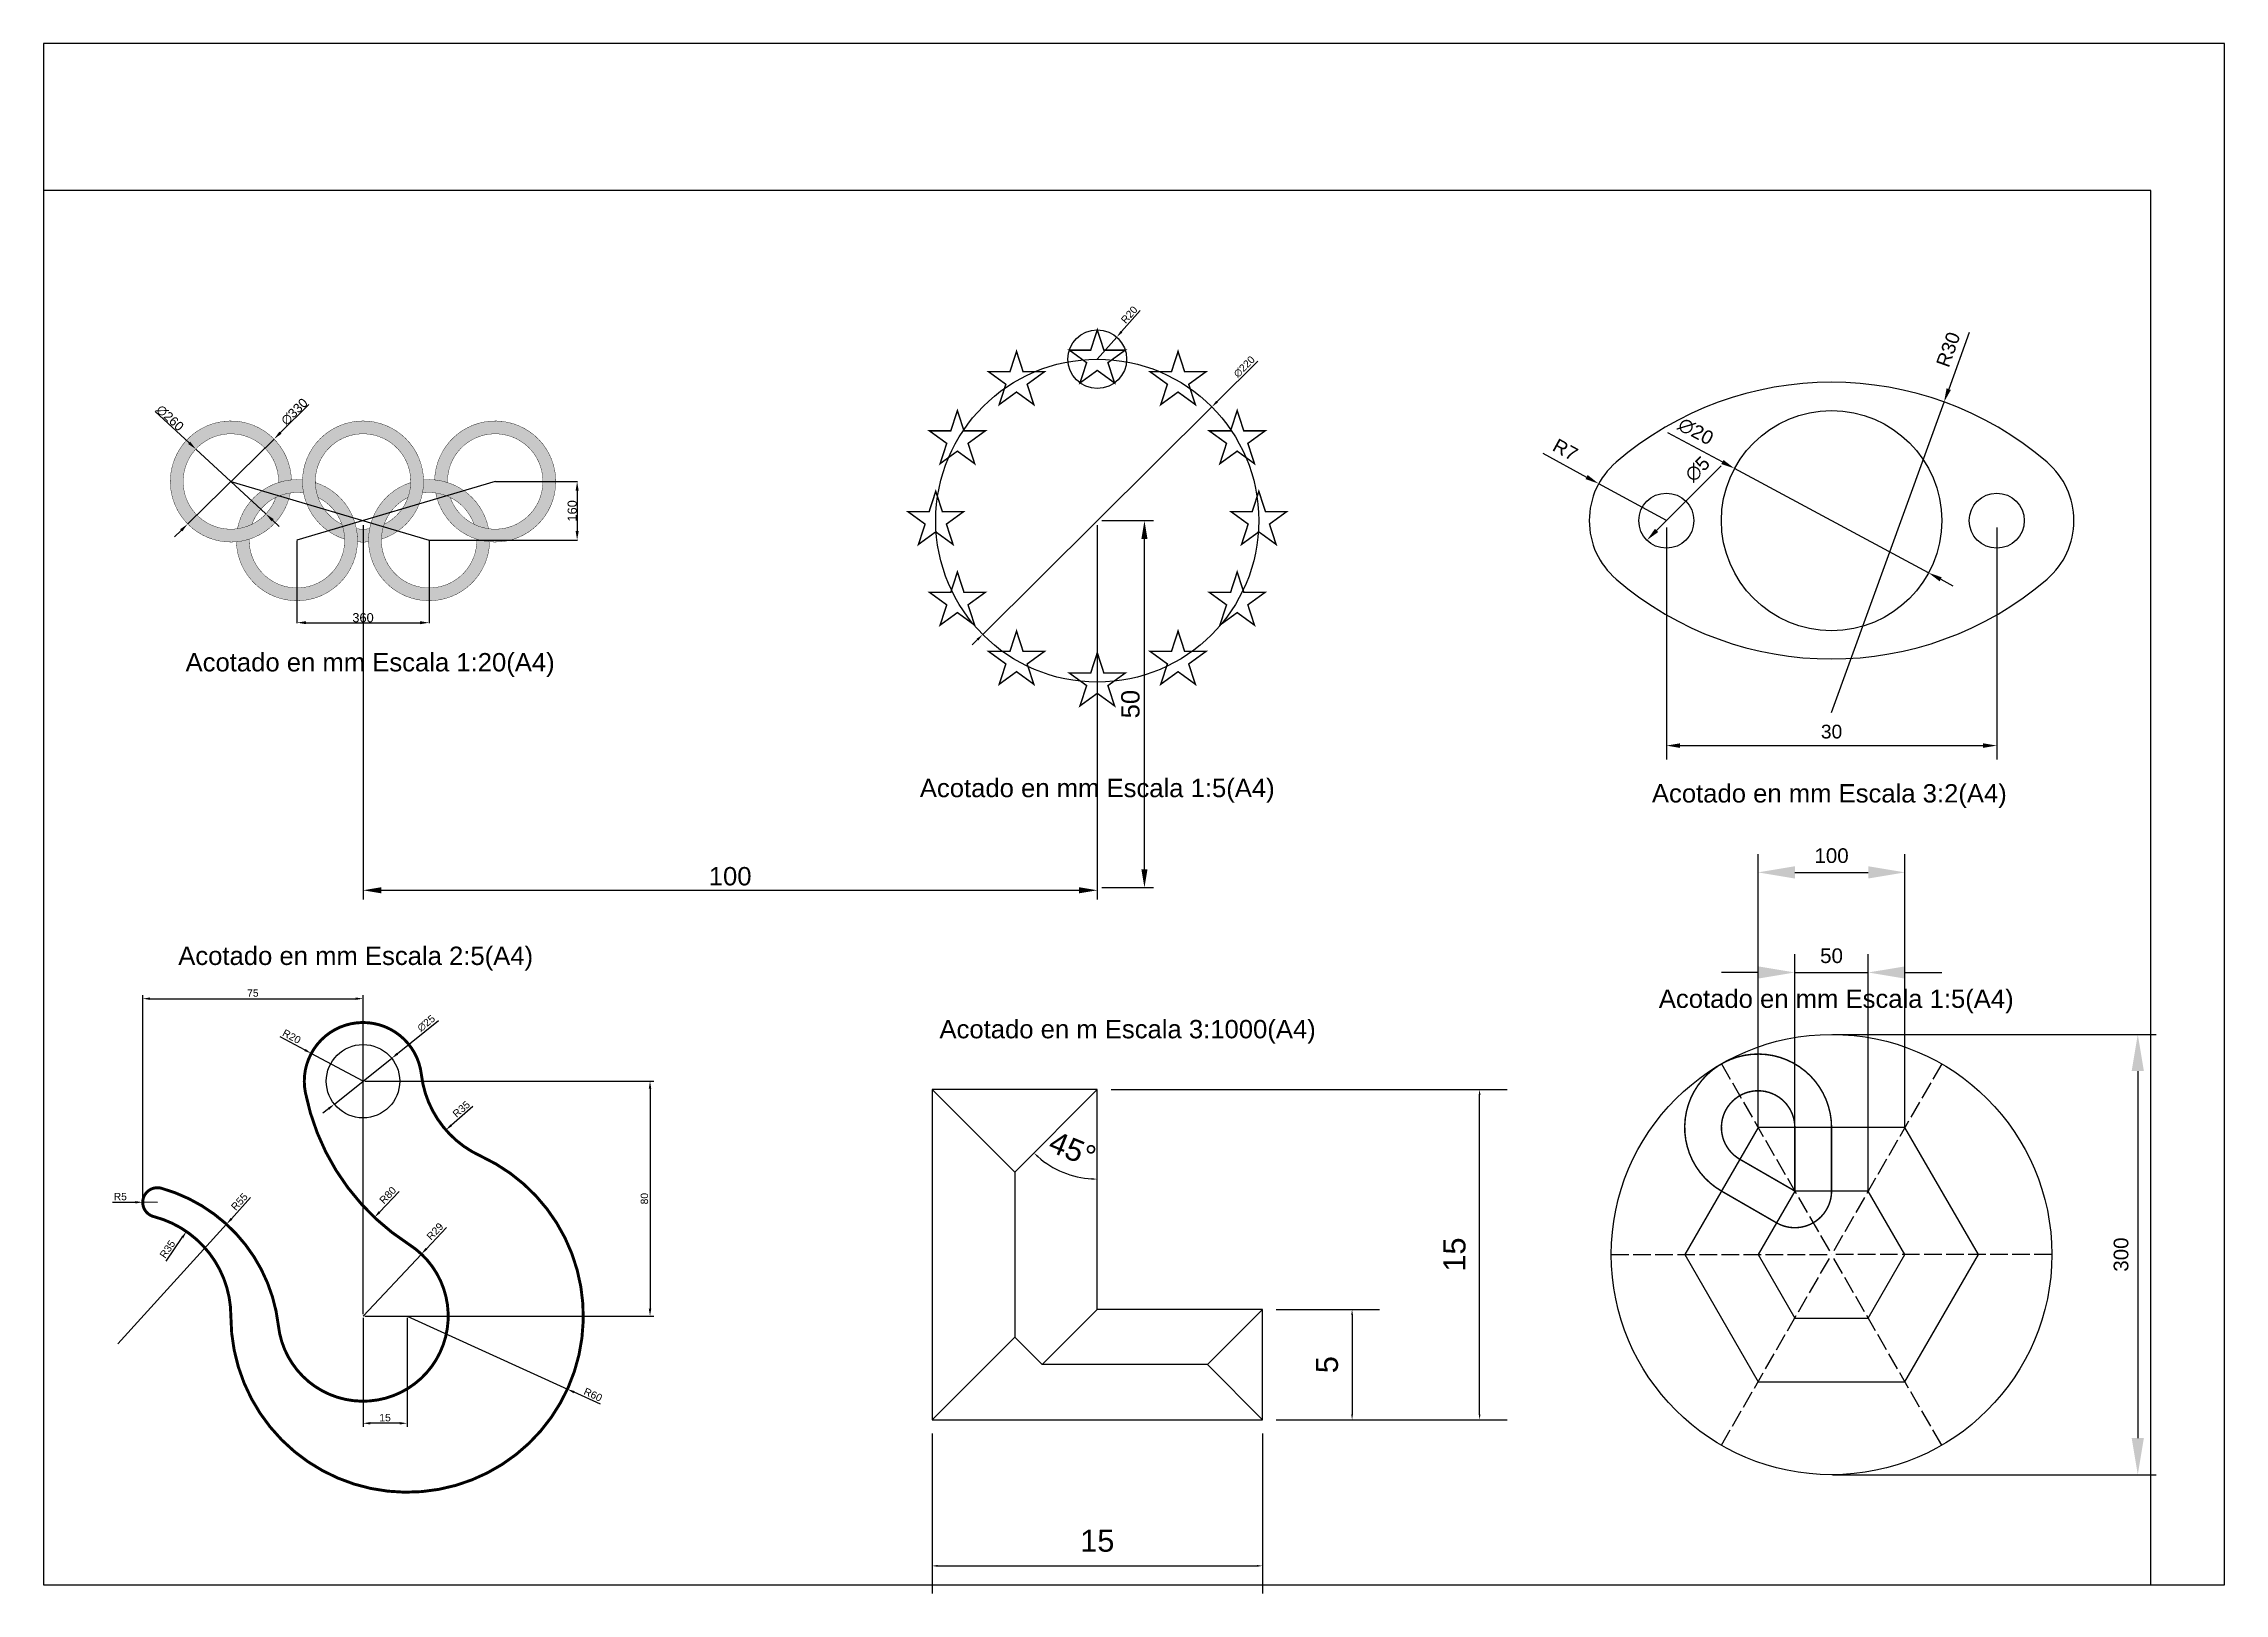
# Model space of a CAD drawing. Header units: millimetres. Extents: x 1898 to 2195, y 1137 to 1348.
import ezdxf

# ---------------------------------------------------------------- set-up
doc = ezdxf.new("R2010")
doc.units = ezdxf.units.MM
doc.linetypes.add('ACAD_ISO02W100', pattern=[15, 12, -3])
doc.layers.add('cotas', color=252, linetype='Continuous')
doc.layers.add('discontinua', color=253, linetype='ACAD_ISO02W100')
doc.styles.get("Standard").update_dxf_attribs({"font": 'arial.ttf'})
doc.dimstyles.new('ISO-25', dxfattribs={"dimtxt": 2.5, "dimasz": 2.5, "dimexe": 1.25, "dimexo": 0.625, "dimtad": 1, "dimtxsty": 'Standard', "dimcen": 2.5, "dimadec": 0, "dimazin": 0, "dimtfac": 1, "dimtmove": 0, "dimatfit": 3, "dimfxl": 1, "dimarcsym": 0})

msp = doc.modelspace()

# ---------------------------------------------------------------- texts
at = {"char_height": 2.5, "attachment_point": 1}
for s, insert in [('Acotado en mm Escala 1:20(A4)', (1917.021108387213, 1264.694926218093)), ('Acotado en mm Escala 1:5(A4)', (2017.021108387213, 1247.560577704047)), ('Acotado en mm Escala 3:2(A4)', (2116.723214150405, 1246.83340187108)), ('Acotado en mm Escala 2:5(A4)', (1916.021108387213, 1224.694192960028)), ('Acotado en mm Escala 1:5(A4)', (2117.663460532551, 1218.846190513431)), ('Acotado en m Escala 3:1000(A4)', (2019.694222537452, 1214.702670834587))]:
    msp.add_mtext_dynamic_manual_height_columns(s, width=52.08876850869274, gutter_width=12.5, heights=[5.378102115604506], dxfattribs=dict(at, insert=insert))

# ---------------------------------------------------------------- blocks, each defined once
blk = doc.blocks.new('*D133')
at = {"layer": 'cotas', "color": 0, "lineweight": -2, "transparency": 16777216}
for p, q in [((3111.829335343471, 1485.588892898929), (3099.1561517609, 1471.191704240942)), ((3082.637767839239, 1452.426230822544), (3095.852474976568, 1467.438609557262))]:
    blk.add_line(p, q, dxfattribs=at)
at = {"layer": 'cotas', "color": 0, "transparency": 16777216}
blk.add_solid([(3098.530635980287, 1471.742317038331), (3099.781667541513, 1470.641091443553), (3095.852474976568, 1467.438609557262)], dxfattribs=at)
at = {"layer": 'Defpoints', "color": 0, "transparency": 16777216}
for p in [(3095.852474976568, 1467.438609557262), (3082.637767839239, 1452.426230822544)]:
    blk.add_point(p, dxfattribs=at)
at = {"layer": 'cotas', "color": 0, "transparency": 16777216, "insert": (3104.383906874675, 1482.696941314493), "char_height": 5, "attachment_point": 5, "rotation": 48.64402057623452}
blk.add_mtext('R20', dxfattribs=at)
blk = doc.blocks.new('*D134')
at = {"layer": 'cotas', "color": 0, "lineweight": -2, "transparency": 16777216}
for p, q in [((3192.039061560021, 1451.157457342865), (3164.204456137828, 1423.493334878385)), ((3004.617457292761, 1264.883783464781), (3160.658078385716, 1419.968678180305)), ((3001.071079540648, 1261.3591267667), (2997.524701788536, 1257.83447006862))]:
    blk.add_line(p, q, dxfattribs=at)
at = {"layer": 'cotas', "color": 0, "transparency": 16777216}
for points in [[(3163.617013354815, 1424.08439783707), (3164.791898920842, 1422.9022719197), (3160.658078385716, 1419.968678180305)], [(3000.483636757635, 1261.950189725386), (3001.658522323662, 1260.768063808015), (3004.617457292761, 1264.883783464781)]]:
    blk.add_solid(points, dxfattribs=at)
at = {"layer": 'Defpoints', "color": 0, "transparency": 16777216}
for p in [(3160.658078385716, 1419.968678180305), (3004.617457292761, 1264.883783464781)]:
    blk.add_point(p, dxfattribs=at)
at = {"layer": 'cotas', "color": 0, "transparency": 16777216, "insert": (3182.709030005447, 1447.267106952313), "char_height": 5, "attachment_point": 5, "rotation": 44.82399734905699}
blk.add_mtext('∅220', dxfattribs=at)
blk = doc.blocks.new('*D98')
at = {"layer": 'cotas', "color": 0, "lineweight": -2, "transparency": 16777216}
for p, q in [((2173.064225390547, 1793.437501152018), (2396.95656032697, 1793.437501152018)), ((2395.70656032697, 1768.437501152018), (2395.70656032697, 1658.437501152018)), ((1993.064225390547, 1633.437501152018), (2396.95656032697, 1633.437501152018))]:
    blk.add_line(p, q, dxfattribs=at)
at = {"layer": 'cotas', "color": 0, "transparency": 16777216}
for points in [[(2391.539893660303, 1768.437501152018), (2399.873226993636, 1768.437501152018), (2395.70656032697, 1793.437501152018)], [(2391.539893660303, 1658.437501152018), (2399.873226993636, 1658.437501152018), (2395.70656032697, 1633.437501152018)]]:
    blk.add_solid(points, dxfattribs=at)
at = {"layer": 'Defpoints', "color": 0, "transparency": 16777216}
for p in [(2172.439225390547, 1793.437501152018), (1992.439225390547, 1633.437501152018), (2395.70656032697, 1633.437501152018)]:
    blk.add_point(p, dxfattribs=at)
at = {"layer": 'cotas', "color": 0, "transparency": 16777216, "insert": (2382.317235633927, 1713.437501152017), "char_height": 25, "attachment_point": 5, "rotation": 90}
blk.add_mtext('160', dxfattribs=at)
blk = doc.blocks.new('*D99')
at = {"layer": 'cotas', "color": 0, "lineweight": -2, "transparency": 16777216}
for p, q in [((1632.439225390546, 1632.812501152017), (1632.439225390546, 1407.474380190171)), ((1992.439225390546, 1632.812501152017), (1992.439225390546, 1407.474380190171)), ((1657.439225390546, 1408.724380190171), (1967.439225390546, 1408.724380190171))]:
    blk.add_line(p, q, dxfattribs=at)
at = {"layer": 'cotas', "color": 0, "transparency": 16777216}
for points in [[(1657.439225390546, 1412.891046856838), (1657.439225390546, 1404.557713523504), (1632.439225390546, 1408.724380190171)], [(1967.439225390546, 1412.891046856838), (1967.439225390546, 1404.557713523504), (1992.439225390546, 1408.724380190171)]]:
    blk.add_solid(points, dxfattribs=at)
at = {"layer": 'Defpoints', "color": 0, "transparency": 16777216}
for p in [(1632.439225390546, 1633.437501152017), (1992.439225390546, 1633.437501152017), (1992.439225390546, 1408.724380190171)]:
    blk.add_point(p, dxfattribs=at)
at = {"layer": 'cotas', "color": 0, "transparency": 16777216, "insert": (1812.439225390546, 1422.122231486215), "char_height": 25, "attachment_point": 5}
blk.add_mtext('360', dxfattribs=at)
blk = doc.blocks.new('*D100')
at = {"layer": 'cotas', "color": 0, "lineweight": -2, "transparency": 16777216}
for p, q in [((1246.471617968775, 1984.420653148041), (1338.781287360065, 1898.826652029417)), ((1547.76523793224, 1705.046600416134), (1357.113212848852, 1881.828401887901)), ((1566.097163421027, 1688.048350274617), (1584.429088909815, 1671.050100133101))]:
    blk.add_line(p, q, dxfattribs=at)
at = {"layer": 'cotas', "color": 0, "transparency": 16777216}
for points in [[(1341.614329050318, 1901.881972944215), (1335.948245669813, 1895.771331114619), (1357.113212848852, 1881.828401887901)], [(1568.93020511128, 1691.103671189415), (1563.264121730775, 1684.99302935982), (1547.76523793224, 1705.046600416134)]]:
    blk.add_solid(points, dxfattribs=at)
at = {"layer": 'Defpoints', "color": 0, "transparency": 16777216}
for p in [(1357.113212848852, 1881.828401887901), (1547.76523793224, 1705.046600416134)]:
    blk.add_point(p, dxfattribs=at)
at = {"layer": 'cotas', "color": 0, "transparency": 16777216, "insert": (1286.701770435524, 1966.330379893051), "char_height": 25, "attachment_point": 5, "rotation": 317.16182631877103}
blk.add_mtext('∅260', dxfattribs=at)
blk = doc.blocks.new('*D101')
at = {"layer": 'cotas', "color": 0, "lineweight": -2, "transparency": 16777216}
for p, q in [((1665.255318541796, 2002.892101863352), (1587.854720821929, 1926.714069224103)), ((1334.841558305399, 1677.697323615733), (1570.036892475694, 1909.177678688302)), ((1317.023729959164, 1660.160933079932), (1299.205901612929, 1642.624542544132))]:
    blk.add_line(p, q, dxfattribs=at)
at = {"layer": 'cotas', "color": 0, "transparency": 16777216}
for points in [[(1584.931989065962, 1929.683707281808), (1590.777452577896, 1923.744431166397), (1570.036892475694, 1909.177678688302)], [(1314.100998203197, 1663.130571137638), (1319.946461715131, 1657.191295022227), (1334.841558305399, 1677.697323615733)]]:
    blk.add_solid(points, dxfattribs=at)
at = {"layer": 'Defpoints', "color": 0, "transparency": 16777216}
for p in [(1570.036892475694, 1909.177678688302), (1334.841558305399, 1677.697323615733)]:
    blk.add_point(p, dxfattribs=at)
at = {"layer": 'cotas', "color": 0, "transparency": 16777216, "insert": (1625.581472026091, 1983.61234417332), "char_height": 25, "attachment_point": 5, "rotation": 44.54390568822633}
blk.add_mtext('∅330', dxfattribs=at)
blk = doc.blocks.new('*D74')
at = {"layer": 'cotas', "color": 0, "lineweight": -2, "transparency": 16777216}
for p, q in [((2256.351230287084, 1565.304295546121), (2260.313383114021, 1563.138010323712)), ((2267.552092685833, 1559.18028575839), (2261.410157291569, 1562.538355086542))]:
    blk.add_line(p, q, dxfattribs=at)
at = {"layer": 'cotas', "color": 0, "transparency": 16777216}
blk.add_solid([(2260.41332565355, 1563.32080601997), (2260.213440574493, 1562.955214627454), (2261.410157291569, 1562.538355086542)], dxfattribs=at)
at = {"layer": 'Defpoints', "color": 0, "transparency": 16777216}
for p in [(2261.410157291569, 1562.538355086542), (2267.552092685833, 1559.18028575839)]:
    blk.add_point(p, dxfattribs=at)
at = {"layer": 'cotas', "color": 0, "transparency": 16777216, "insert": (2258.383574848949, 1565.617754731049), "char_height": 1.25, "attachment_point": 5, "rotation": 331.3326100375679}
blk.add_mtext('R7', dxfattribs=at)
blk = doc.blocks.new('*D75')
at = {"layer": 'cotas', "color": 0, "lineweight": -2, "transparency": 16777216}
for p, q in [((2267.670881232976, 1567.18247653449), (2272.643801208795, 1564.508349197019)), ((2291.359462887646, 1554.444229368498), (2273.744722484021, 1563.916342148283)), ((2292.460384162873, 1553.852222319761), (2293.561305438099, 1553.260215271025))]:
    blk.add_line(p, q, dxfattribs=at)
at = {"layer": 'cotas', "color": 0, "transparency": 16777216}
for points in [[(2272.74246905025, 1564.691836076223), (2272.545133367338, 1564.324862317814), (2273.744722484021, 1563.916342148283)], [(2292.559052004329, 1554.035709198966), (2292.361716321417, 1553.668735440556), (2291.359462887646, 1554.444229368498)]]:
    blk.add_solid(points, dxfattribs=at)
at = {"layer": 'Defpoints', "color": 0, "transparency": 16777216}
for p in [(2273.744722484021, 1563.916342148283), (2291.359462887646, 1554.444229368498)]:
    blk.add_point(p, dxfattribs=at)
at = {"layer": 'cotas', "color": 0, "transparency": 16777216, "insert": (2270.221703729044, 1567.284767441646), "char_height": 1.25, "attachment_point": 5, "rotation": 331.73139791198514}
blk.add_mtext('∅20', dxfattribs=at)
blk = doc.blocks.new('*D76')
at = {"layer": 'cotas', "color": 0, "lineweight": -2, "transparency": 16777216}
for p, q in [((2295.057662830995, 1576.283002610224), (2293.191116497815, 1571.127910916047)), ((2282.552092685834, 1541.744689984227), (2292.765555545336, 1569.952582078774))]:
    blk.add_line(p, q, dxfattribs=at)
at = {"layer": 'cotas', "color": 0, "transparency": 16777216}
blk.add_solid([(2292.99522835827, 1571.19883774146), (2293.38700463736, 1571.056984090634), (2292.765555545336, 1569.952582078774)], dxfattribs=at)
at = {"layer": 'Defpoints', "color": 0, "transparency": 16777216}
for p in [(2292.765555545336, 1569.952582078774), (2282.552092685834, 1541.744689984227)]:
    blk.add_point(p, dxfattribs=at)
at = {"layer": 'cotas', "color": 0, "transparency": 16777216, "insert": (2293.14901370351, 1574.723326728548), "char_height": 1.25, "attachment_point": 5, "rotation": 70.09578257445175}
blk.add_mtext('R30', dxfattribs=at)
blk = doc.blocks.new('*D77')
at = {"layer": 'cotas', "color": 0, "lineweight": -2, "transparency": 16777216}
blk.add_line((2272.514802524211, 1564.163956093392), (2266.670073819002, 1558.294541597499), dxfattribs=at)
at = {"layer": 'cotas', "color": 0, "transparency": 16777216}
blk.add_solid([(2266.522449792187, 1558.441544741971), (2266.817697845818, 1558.147538453027), (2265.788054952171, 1557.408797436607)], dxfattribs=at)
at = {"layer": 'Defpoints', "color": 0, "transparency": 16777216}
for p in [(2269.316130419496, 1560.951774080172), (2265.788054952171, 1557.408797436607)]:
    blk.add_point(p, dxfattribs=at)
at = {"layer": 'cotas', "color": 0, "transparency": 16777216, "insert": (2270.381694386474, 1563.86161681939), "char_height": 1.25, "attachment_point": 5, "rotation": 45.12074203824987}
blk.add_mtext('∅5', dxfattribs=at)
blk = doc.blocks.new('*D78')
at = {"layer": 'cotas', "color": 0, "lineweight": -2, "transparency": 16777216}
for p, q in [((2267.552092685833, 1558.55528575839), (2267.552092685833, 1537.497449890247)), ((2297.552092685833, 1558.55528575839), (2297.552092685833, 1537.497449890247)), ((2268.802092685833, 1538.747449890247), (2296.302092685833, 1538.747449890247))]:
    blk.add_line(p, q, dxfattribs=at)
at = {"layer": 'cotas', "color": 0, "transparency": 16777216}
for points in [[(2268.802092685833, 1538.955783223581), (2268.802092685833, 1538.539116556914), (2267.552092685833, 1538.747449890247)], [(2296.302092685833, 1538.955783223581), (2296.302092685833, 1538.539116556914), (2297.552092685833, 1538.747449890247)]]:
    blk.add_solid(points, dxfattribs=at)
at = {"layer": 'Defpoints', "color": 0, "transparency": 16777216}
for p in [(2267.552092685833, 1559.18028575839), (2297.552092685833, 1559.18028575839), (2297.552092685833, 1538.747449890247)]:
    blk.add_point(p, dxfattribs=at)
at = {"layer": 'cotas', "color": 0, "transparency": 16777216, "insert": (2282.552092685833, 1540.01109245505), "char_height": 1.25, "attachment_point": 5}
blk.add_mtext('30', dxfattribs=at)
blk = doc.blocks.new('*D91')
at = {"layer": 'cotas', "color": 0, "lineweight": -2, "transparency": 16777216}
for p, q in [((2261.274472023301, 1250.764070257348), (2265.966254042303, 1250.764070257348)), ((2264.716254042303, 1250.514070257348), (2264.716254042303, 1246.014070257348)), ((2261.274472023301, 1245.764070257348), (2265.966254042303, 1245.764070257348))]:
    blk.add_line(p, q, dxfattribs=at)
at = {"layer": 'cotas', "color": 0, "transparency": 16777216}
for points in [[(2264.674587375637, 1250.514070257348), (2264.75792070897, 1250.514070257348), (2264.716254042303, 1250.764070257348)], [(2264.674587375637, 1246.014070257348), (2264.75792070897, 1246.014070257348), (2264.716254042303, 1245.764070257348)]]:
    blk.add_solid(points, dxfattribs=at)
at = {"layer": 'Defpoints', "color": 0, "transparency": 16777216}
for p in [(2260.649472023301, 1250.764070257348), (2260.649472023301, 1245.764070257348), (2264.716254042303, 1245.764070257348)]:
    blk.add_point(p, dxfattribs=at)
at = {"layer": 'cotas', "color": 0, "transparency": 16777216, "insert": (2263.582727439302, 1248.264070257347), "char_height": 1, "attachment_point": 5, "rotation": 90}
blk.add_mtext('5', dxfattribs=at)
blk = doc.blocks.new('*D92')
at = {"layer": 'cotas', "color": 0, "lineweight": -2, "transparency": 16777216}
for p, q in [((2253.774472023301, 1260.764070257348), (2271.755319781081, 1260.764070257348)), ((2270.505319781081, 1246.014070257348), (2270.505319781081, 1260.514070257348)), ((2261.274472023301, 1245.764070257348), (2271.755319781081, 1245.764070257348))]:
    blk.add_line(p, q, dxfattribs=at)
at = {"layer": 'cotas', "color": 0, "transparency": 16777216}
for points in [[(2270.463653114415, 1260.514070257348), (2270.546986447748, 1260.514070257348), (2270.505319781081, 1260.764070257348)], [(2270.463653114415, 1246.014070257348), (2270.546986447748, 1246.014070257348), (2270.505319781081, 1245.764070257348)]]:
    blk.add_solid(points, dxfattribs=at)
at = {"layer": 'Defpoints', "color": 0, "transparency": 16777216}
for p in [(2253.149472023301, 1260.764070257348), (2270.505319781081, 1260.764070257348), (2260.649472023301, 1245.764070257348)]:
    blk.add_point(p, dxfattribs=at)
at = {"layer": 'cotas', "color": 0, "transparency": 16777216, "insert": (2269.369746793359, 1253.264070257347), "char_height": 1, "attachment_point": 5, "rotation": 90}
blk.add_mtext('15', dxfattribs=at)
blk = doc.blocks.new('*D93')
at = {"layer": 'cotas', "color": 0, "lineweight": -2, "transparency": 16777216}
for p, q in [((2245.6494720233, 1245.139070257347), (2245.6494720233, 1237.875092954692)), ((2260.6494720233, 1245.139070257347), (2260.6494720233, 1237.875092954692)), ((2245.8994720233, 1239.125092954692), (2260.3994720233, 1239.125092954692))]:
    blk.add_line(p, q, dxfattribs=at)
at = {"layer": 'cotas', "color": 0, "transparency": 16777216}
for points in [[(2245.8994720233, 1239.166759621359), (2245.8994720233, 1239.083426288025), (2245.6494720233, 1239.125092954692)], [(2260.3994720233, 1239.166759621359), (2260.3994720233, 1239.083426288025), (2260.6494720233, 1239.125092954692)]]:
    blk.add_solid(points, dxfattribs=at)
at = {"layer": 'Defpoints', "color": 0, "transparency": 16777216}
for p in [(2245.6494720233, 1245.764070257347), (2260.6494720233, 1245.764070257347), (2260.6494720233, 1239.125092954692)]:
    blk.add_point(p, dxfattribs=at)
at = {"layer": 'cotas', "color": 0, "transparency": 16777216, "insert": (2253.1494720233, 1240.260665942413), "char_height": 1, "attachment_point": 5}
blk.add_mtext('15', dxfattribs=at)
blk = doc.blocks.new('*D94')
at = {"layer": 'cotas', "color": 0, "lineweight": -2, "transparency": 16777216}
blk.add_arc((2253.1494720233, 1260.764070257347), 4.073491194883625, 228.516932565697, 266.4830674343004, dxfattribs=at)
at = {"layer": 'cotas', "color": 0, "transparency": 16777216}
for points in [[(2250.422652021732, 1257.682055162822), (2250.479741634687, 1257.742761180127), (2250.269078776294, 1257.883677010341)], [(2252.900868348466, 1256.739897659056), (2252.898311164427, 1256.656603570105), (2253.1494720233, 1256.690579062463)]]:
    blk.add_solid(points, dxfattribs=at)
at = {"layer": 'Defpoints', "color": 0, "transparency": 16777216}
for p in [(2253.1494720233, 1260.764070257347), (2253.1494720233, 1260.764070257347), (2249.399472023299, 1257.014070257347), (2251.112726425858, 1257.236323400486), (2253.1494720233, 1250.764070257347)]:
    blk.add_point(p, dxfattribs=at)
at = {"layer": 'cotas', "color": 0, "transparency": 16777216, "insert": (2252.024396282246, 1258.047897144599), "char_height": 1, "attachment_point": 5, "rotation": 337.4999999999932}
blk.add_mtext('45°', dxfattribs=at)
blk = doc.blocks.new('*D107')
at = {"layer": 'cotas', "color": 0, "lineweight": -2, "transparency": 16777216}
for p, q in [((3102.071490620458, 1978.475382655453), (3200.416410039363, 1978.475382655453)), ((3199.166410039363, 1975.975382655453), (3199.166410039363, 1900.975382655453)), ((3102.071490620458, 1898.475382655453), (3200.416410039363, 1898.475382655453))]:
    blk.add_line(p, q, dxfattribs=at)
at = {"layer": 'cotas', "color": 0, "transparency": 16777216}
for points in [[(3198.749743372696, 1975.975382655453), (3199.583076706029, 1975.975382655453), (3199.166410039363, 1978.475382655453)], [(3198.749743372696, 1900.975382655453), (3199.583076706029, 1900.975382655453), (3199.166410039363, 1898.475382655453)]]:
    blk.add_solid(points, dxfattribs=at)
at = {"layer": 'Defpoints', "color": 0, "transparency": 16777216}
for p in [(3101.446490620458, 1978.475382655453), (3101.446490620458, 1898.475382655453), (3199.166410039363, 1898.475382655453)]:
    blk.add_point(p, dxfattribs=at)
at = {"layer": 'cotas', "color": 0, "transparency": 16777216, "insert": (3197.264977570058, 1938.475382655452), "char_height": 2.5, "attachment_point": 5, "rotation": 90}
blk.add_mtext('80', dxfattribs=at)
blk = doc.blocks.new('*D108')
at = {"layer": 'cotas', "color": 0, "lineweight": -2, "transparency": 16777216}
for p, q in [((3101.446490620456, 1897.850382655452), (3101.446490620456, 1860.710857646729)), ((3116.446490620456, 1897.850382655452), (3116.446490620456, 1860.710857646729)), ((3113.946490620456, 1861.960857646729), (3103.946490620456, 1861.960857646729))]:
    blk.add_line(p, q, dxfattribs=at)
at = {"layer": 'cotas', "color": 0, "transparency": 16777216}
for points in [[(3103.946490620456, 1862.377524313396), (3103.946490620456, 1861.544190980062), (3101.446490620456, 1861.960857646729)], [(3113.946490620456, 1862.377524313396), (3113.946490620456, 1861.544190980062), (3116.446490620456, 1861.960857646729)]]:
    blk.add_solid(points, dxfattribs=at)
at = {"layer": 'Defpoints', "color": 0, "transparency": 16777216}
for p in [(3101.446490620456, 1898.475382655452), (3116.446490620456, 1898.475382655452), (3101.446490620456, 1861.960857646729)]:
    blk.add_point(p, dxfattribs=at)
at = {"layer": 'cotas', "color": 0, "transparency": 16777216, "insert": (3108.946490620456, 1863.862290116033), "char_height": 2.5, "attachment_point": 5}
blk.add_mtext('15', dxfattribs=at)
blk = doc.blocks.new('*D109')
at = {"layer": 'cotas', "color": 0, "lineweight": -2, "transparency": 16777216}
for p, q in [((3026.446490620456, 1937.830216117527), (3026.446490620456, 2007.846807443508)), ((3028.946490620456, 2006.596807443508), (3098.946490620456, 2006.596807443508)), ((3101.446490620456, 1899.100382655452), (3101.446490620456, 2007.846807443508))]:
    blk.add_line(p, q, dxfattribs=at)
at = {"layer": 'cotas', "color": 0, "transparency": 16777216}
for points in [[(3028.946490620456, 2007.013474110174), (3028.946490620456, 2006.180140776841), (3026.446490620456, 2006.596807443508)], [(3098.946490620456, 2007.013474110174), (3098.946490620456, 2006.180140776841), (3101.446490620456, 2006.596807443508)]]:
    blk.add_solid(points, dxfattribs=at)
at = {"layer": 'Defpoints', "color": 0, "transparency": 16777216}
for p in [(3101.446490620456, 2006.596807443508), (3026.446490620456, 1937.205216117527), (3101.446490620456, 1898.475382655452)]:
    blk.add_point(p, dxfattribs=at)
at = {"layer": 'cotas', "color": 0, "transparency": 16777216, "insert": (3063.946490620456, 2008.493123951011), "char_height": 2.5, "attachment_point": 5}
blk.add_mtext('75', dxfattribs=at)
blk = doc.blocks.new('*D110')
at = {"layer": 'cotas', "color": 0, "lineweight": -2, "transparency": 16777216}
for p, q in [((3129.819676692505, 1928.646546697431), (3123.026118631512, 1921.42248824427)), ((3101.446490620455, 1898.475382655452), (3121.313449741746, 1919.601289388014))]:
    blk.add_line(p, q, dxfattribs=at)
at = {"layer": 'cotas', "color": 0, "transparency": 16777216}
blk.add_solid([(3122.722585488803, 1921.707933059231), (3123.329651774221, 1921.137043429309), (3121.313449741746, 1919.601289388014)], dxfattribs=at)
at = {"layer": 'Defpoints', "color": 0, "transparency": 16777216}
for p in [(3121.313449741746, 1919.601289388014), (3101.446490620455, 1898.475382655452)]:
    blk.add_point(p, dxfattribs=at)
at = {"layer": 'cotas', "color": 0, "transparency": 16777216, "insert": (3125.958395357863, 1927.316120255587), "char_height": 2.5, "attachment_point": 5, "rotation": 46.75907973054503}
blk.add_mtext('R29', dxfattribs=at)
blk = doc.blocks.new('*D111')
at = {"layer": 'cotas', "color": 0, "lineweight": -2, "transparency": 16777216}
for p, q in [((3116.446490620456, 1898.475382655452), (3171.042209016924, 1873.589492420752)), ((3182.250016872205, 1868.480735099662), (3173.317030616777, 1872.55258032764))]:
    blk.add_line(p, q, dxfattribs=at)
at = {"layer": 'cotas', "color": 0, "transparency": 16777216}
blk.add_solid([(3173.489849298962, 1872.931717260948), (3173.144211934591, 1872.173443394331), (3171.042209016924, 1873.589492420752)], dxfattribs=at)
at = {"layer": 'Defpoints', "color": 0, "transparency": 16777216}
for p in [(3116.446490620456, 1898.475382655452), (3171.042209016924, 1873.589492420752)]:
    blk.add_point(p, dxfattribs=at)
at = {"layer": 'cotas', "color": 0, "transparency": 16777216, "insert": (3179.756000425637, 1871.707210963792), "char_height": 2.5, "attachment_point": 5, "rotation": 335.49549196053465}
blk.add_mtext('R60', dxfattribs=at)
blk = doc.blocks.new('*D112')
at = {"layer": 'cotas', "color": 0, "lineweight": -2, "transparency": 16777216}
blk.add_line((3113.729967615809, 1940.961473102663), (3107.057716123931, 1933.899858999861), dxfattribs=at)
at = {"layer": 'cotas', "color": 0, "transparency": 16777216}
blk.add_solid([(3106.754857125783, 1934.186018987196), (3107.360575122079, 1933.613699012526), (3105.34075619992, 1932.082705010971)], dxfattribs=at)
at = {"layer": 'Defpoints', "color": 0, "transparency": 16777216}
for p in [(3160.283473768282, 1990.231632655453), (3105.34075619992, 1932.082705010971)]:
    blk.add_point(p, dxfattribs=at)
at = {"layer": 'cotas', "color": 0, "transparency": 16777216, "insert": (3109.870243593395, 1939.645116384911), "char_height": 2.5, "attachment_point": 5, "rotation": 46.62393173998773}
blk.add_mtext('R80', dxfattribs=at)
blk = doc.blocks.new('*D113')
at = {"layer": 'cotas', "color": 0, "lineweight": -2, "transparency": 16777216}
blk.add_line((3138.890205430029, 1969.899517791855), (3131.531188513555, 1963.515074995751), dxfattribs=at)
at = {"layer": 'cotas', "color": 0, "transparency": 16777216}
blk.add_solid([(3131.258138944179, 1963.829805108347), (3131.804238082932, 1963.200344883155), (3129.642807837982, 1961.876777579492)], dxfattribs=at)
at = {"layer": 'Defpoints', "color": 0, "transparency": 16777216}
for p in [(3156.080137296009, 1984.812941407119), (3129.642807837982, 1961.876777579492)]:
    blk.add_point(p, dxfattribs=at)
at = {"layer": 'cotas', "color": 0, "transparency": 16777216, "insert": (3134.908283784451, 1968.963340493203), "char_height": 2.5, "attachment_point": 5, "rotation": 40.9438401100359}
blk.add_mtext('R35', dxfattribs=at)
blk = doc.blocks.new('*D114')
at = {"layer": 'cotas', "color": 0, "lineweight": -2, "transparency": 16777216}
blk.add_line((3034.369173423137, 1917.207927348222), (3039.901379256912, 1925.227337451617), dxfattribs=at)
at = {"layer": 'cotas', "color": 0, "transparency": 16777216}
blk.add_solid([(3039.558405477474, 1925.463938587982), (3040.24435303635, 1924.990736315252), (3041.3209860751, 1927.285180128245)], dxfattribs=at)
at = {"layer": 'Defpoints', "color": 0, "transparency": 16777216}
for p in [(3041.3209860751, 1927.285180128245), (3021.446490620456, 1898.475382655452)]:
    blk.add_point(p, dxfattribs=at)
at = {"layer": 'cotas', "color": 0, "transparency": 16777216, "insert": (3034.859631521803, 1921.268909837655), "char_height": 2.5, "attachment_point": 5, "rotation": 55.40007084407304}
blk.add_mtext('R35', dxfattribs=at)
blk = doc.blocks.new('*D115')
at = {"layer": 'cotas', "color": 0, "lineweight": -2, "transparency": 16777216}
for p, q in [((3063.184093182697, 1938.831591805744), (3056.634150744481, 1931.619484357174)), ((3017.97653493286, 1889.053785258474), (3054.953384839628, 1929.768801787665))]:
    blk.add_line(p, q, dxfattribs=at)
at = {"layer": 'cotas', "color": 0, "transparency": 16777216}
blk.add_solid([(3056.325703649563, 1931.899612007983), (3056.942597839399, 1931.339356706365), (3054.953384839628, 1929.768801787665)], dxfattribs=at)
at = {"layer": 'Defpoints', "color": 0, "transparency": 16777216}
for p in [(3054.953384839628, 1929.768801787665), (3017.97653493286, 1889.053785258474)]:
    blk.add_point(p, dxfattribs=at)
at = {"layer": 'cotas', "color": 0, "transparency": 16777216, "insert": (3059.345712953333, 1937.425785018462), "char_height": 2.5, "attachment_point": 5, "rotation": 47.754678544211764}
blk.add_mtext('R55', dxfattribs=at)
blk = doc.blocks.new('*D116')
at = {"layer": 'cotas', "color": 0, "lineweight": -2, "transparency": 16777216}
for p, q in [((3016.146584090189, 1937.289089883287), (3023.946603313265, 1937.246330341982)), ((3031.446490620455, 1937.205216117526), (3026.446565748995, 1937.232625600496))]:
    blk.add_line(p, q, dxfattribs=at)
at = {"layer": 'cotas', "color": 0, "transparency": 16777216}
blk.add_solid([(3023.948887436846, 1937.662990747937), (3023.944319189684, 1936.829669936026), (3026.446565748995, 1937.232625600496)], dxfattribs=at)
at = {"layer": 'Defpoints', "color": 0, "transparency": 16777216}
for p in [(3026.446565748995, 1937.232625600496), (3031.446490620455, 1937.205216117526)]:
    blk.add_point(p, dxfattribs=at)
at = {"layer": 'cotas', "color": 0, "transparency": 16777216, "insert": (3018.807007894866, 1939.170850497382), "char_height": 2.5, "attachment_point": 5, "rotation": 359.6859088882838}
blk.add_mtext('R5', dxfattribs=at)
blk = doc.blocks.new('*D117')
at = {"layer": 'cotas', "color": 0, "lineweight": -2, "transparency": 16777216}
for p, q in [((3127.148207511175, 1999.039045430991), (3113.159013847524, 1987.846444476581)), ((3091.686054597901, 1970.666164471179), (3111.206926643013, 1986.284600839726)), ((3089.73396739339, 1969.104320834324), (3087.781880188879, 1967.542477197469))]:
    blk.add_line(p, q, dxfattribs=at)
at = {"layer": 'cotas', "color": 0, "transparency": 16777216}
for points in [[(3112.898706574714, 1988.171792344), (3113.419321120332, 1987.521096609163), (3111.206926643013, 1986.284600839726)], [(3089.47366012058, 1969.429668701743), (3089.994274666199, 1968.778972966906), (3091.686054597901, 1970.666164471179)]]:
    blk.add_solid(points, dxfattribs=at)
at = {"layer": 'Defpoints', "color": 0, "transparency": 16777216}
for p in [(3111.206926643013, 1986.284600839726), (3091.686054597901, 1970.666164471179)]:
    blk.add_point(p, dxfattribs=at)
at = {"layer": 'cotas', "color": 0, "transparency": 16777216, "insert": (3122.961202876375, 1998.213739057468), "char_height": 2.5, "attachment_point": 5, "rotation": 38.66291992357822}
blk.add_mtext('∅25', dxfattribs=at)
blk = doc.blocks.new('*D118')
at = {"layer": 'cotas', "color": 0, "lineweight": -2, "transparency": 16777216}
for p, q in [((3073.075901811114, 1993.737412009635), (3081.631682047566, 1989.134808588388)), ((3101.446490620456, 1978.475382655452), (3083.833327444554, 1987.950427929173))]:
    blk.add_line(p, q, dxfattribs=at)
at = {"layer": 'cotas', "color": 0, "transparency": 16777216}
blk.add_solid([(3081.829078824102, 1989.501749487886), (3081.434285271031, 1988.76786768889), (3083.833327444554, 1987.950427929173)], dxfattribs=at)
at = {"layer": 'Defpoints', "color": 0, "transparency": 16777216}
for p in [(3083.833327444554, 1987.950427929173), (3101.446490620456, 1978.475382655452)]:
    blk.add_point(p, dxfattribs=at)
at = {"layer": 'cotas', "color": 0, "transparency": 16777216, "insert": (3077.153777167426, 1993.70281264611), "char_height": 2.5, "attachment_point": 5, "rotation": 331.7218589097418}
blk.add_mtext('R20', dxfattribs=at)
blk = doc.blocks.new('*D58')
at = {"layer": 'cotas', "color": 0, "lineweight": -2, "transparency": 16777216}
for p, q in [((2947.998507556009, 1398.747750579337), (2947.998507556009, 1584.391365221736)), ((3047.998507556009, 1398.747750579337), (3047.998507556009, 1584.391365221736)), ((2972.998507556009, 1571.891365221736), (3022.998507556009, 1571.891365221736))]:
    blk.add_line(p, q, dxfattribs=at)
at = {"layer": 'cotas', "color": 0, "transparency": 16777216}
for points in [[(2972.998507556009, 1576.058031888402), (2972.998507556009, 1567.724698555069), (2947.998507556009, 1571.891365221736)], [(3022.998507556009, 1576.058031888402), (3022.998507556009, 1567.724698555069), (3047.998507556009, 1571.891365221736)]]:
    blk.add_solid(points, dxfattribs=at)
at = {"layer": 'Defpoints', "color": 0, "transparency": 16777216}
for p in [(3047.998507556009, 1571.891365221736), (2947.998507556009, 1398.122750579337), (3047.998507556009, 1398.122750579337)]:
    blk.add_point(p, dxfattribs=at)
at = {"layer": 'cotas', "color": 0, "transparency": 16777216, "insert": (2997.998507556009, 1583.247095098953), "char_height": 10, "attachment_point": 5}
blk.add_mtext('100', dxfattribs=at)
blk = doc.blocks.new('*D59')
at = {"layer": 'cotas', "color": 0, "lineweight": -2, "transparency": 16777216}
for p, q in [((2972.998507556009, 1355.446480390115), (2972.998507556009, 1516.19963215882)), ((3022.998507556009, 1355.446480390115), (3022.998507556009, 1516.19963215882)), ((2947.998507556009, 1503.69963215882), (2922.998507556009, 1503.69963215882)), ((2972.998507556009, 1503.69963215882), (3022.998507556009, 1503.69963215882)), ((3047.998507556009, 1503.69963215882), (3072.998507556009, 1503.69963215882))]:
    blk.add_line(p, q, dxfattribs=at)
at = {"layer": 'cotas', "color": 0, "transparency": 16777216}
for points in [[(2947.998507556009, 1507.866298825487), (2947.998507556009, 1499.532965492153), (2972.998507556009, 1503.69963215882)], [(3047.998507556009, 1507.866298825487), (3047.998507556009, 1499.532965492153), (3022.998507556009, 1503.69963215882)]]:
    blk.add_solid(points, dxfattribs=at)
at = {"layer": 'Defpoints', "color": 0, "transparency": 16777216}
for p in [(3022.998507556009, 1503.69963215882), (2972.998507556009, 1354.821480390115), (3022.998507556009, 1354.821480390115)]:
    blk.add_point(p, dxfattribs=at)
at = {"layer": 'cotas', "color": 0, "transparency": 16777216, "insert": (2997.998507556009, 1515.055362036037), "char_height": 10, "attachment_point": 5}
blk.add_mtext('50', dxfattribs=at)
blk = doc.blocks.new('*D60')
at = {"layer": 'cotas', "color": 0, "lineweight": -2, "transparency": 16777216}
for p, q in [((2998.62350755601, 1461.520210200894), (3219.027643963629, 1461.520210200894)), ((3206.527643963629, 1436.520210200894), (3206.527643963629, 1186.520210200894)), ((2998.62350755601, 1161.520210200894), (3219.027643963629, 1161.520210200894))]:
    blk.add_line(p, q, dxfattribs=at)
at = {"layer": 'cotas', "color": 0, "transparency": 16777216}
for points in [[(3202.360977296962, 1436.520210200894), (3210.694310630295, 1436.520210200894), (3206.527643963629, 1461.520210200894)], [(3202.360977296962, 1186.520210200894), (3210.694310630295, 1186.520210200894), (3206.527643963629, 1161.520210200894)]]:
    blk.add_solid(points, dxfattribs=at)
at = {"layer": 'Defpoints', "color": 0, "transparency": 16777216}
for p in [(2997.99850755601, 1461.520210200894), (2997.99850755601, 1161.520210200894), (3206.527643963629, 1161.520210200894)]:
    blk.add_point(p, dxfattribs=at)
at = {"layer": 'cotas', "color": 0, "transparency": 16777216, "insert": (3195.168503445211, 1311.520210200893), "char_height": 10, "attachment_point": 5, "rotation": 90}
blk.add_mtext('300', dxfattribs=at)
blk = doc.blocks.new('*U61')
at = {"layer": 'discontinua'}
blk.add_line((-37.5, 64.95190528383296), (37.5, -64.95190528383273), dxfattribs=at)
blk = doc.blocks.new('*U62')
at = {"color": 0, "linetype": 'ByBlock', "lineweight": -2, "transparency": 16777216}
blk.add_blockref('*U61', (2960.498507556009, 1376.472115484726), dxfattribs=at)
for p, rotation in [((3035.498507556009, 1376.472115484726), 299.9999999999999), ((2922.998507556009, 1311.520210200893), 60.00000000000001), ((3072.998507556009, 1311.520210200893), 240), ((2960.498507556009, 1246.568304917061), 120), ((3035.498507556009, 1246.568304917061), 180)]:
    blk.add_blockref('*U61', p, dxfattribs=dict(at, rotation=rotation))
blk = doc.blocks.new('*D95')
at = {"color": 0, "lineweight": -2, "transparency": 16777216}
for p, q in [((1941.188046196521, 1282.111116379017), (1941.188046196521, 1231.120466201413)), ((2041.188046196521, 1282.111116379017), (2041.188046196521, 1231.120466201413)), ((1943.688046196521, 1232.370466201413), (2038.688046196521, 1232.370466201413))]:
    blk.add_line(p, q, dxfattribs=at)
at = {"color": 0, "transparency": 16777216}
for points in [[(1943.688046196521, 1232.78713286808), (1943.688046196521, 1231.953799534747), (1941.188046196521, 1232.370466201413)], [(2038.688046196521, 1232.78713286808), (2038.688046196521, 1231.953799534747), (2041.188046196521, 1232.370466201413)]]:
    blk.add_solid(points, dxfattribs=at)
at = {"layer": 'Defpoints', "color": 0, "transparency": 16777216}
for p in [(1941.188046196521, 1282.736116379017), (2041.188046196521, 1282.736116379017), (2041.188046196521, 1232.370466201413)]:
    blk.add_point(p, dxfattribs=at)
at = {"color": 0, "transparency": 16777216, "insert": (1991.188046196521, 1234.271898670718), "char_height": 2.5, "attachment_point": 5}
blk.add_mtext('100', dxfattribs=at)
blk = doc.blocks.new('*D96')
at = {"color": 0, "lineweight": -2, "transparency": 16777216}
for p, q in [((2041.813046196522, 1282.736116379017), (2048.861160346761, 1282.736116379017)), ((2047.611160346761, 1235.236116379017), (2047.611160346761, 1280.236116379017)), ((2041.813046196522, 1232.736116379017), (2048.861160346761, 1232.736116379017))]:
    blk.add_line(p, q, dxfattribs=at)
at = {"color": 0, "transparency": 16777216}
for points in [[(2047.194493680094, 1280.236116379017), (2048.027827013427, 1280.236116379017), (2047.611160346761, 1282.736116379017)], [(2047.194493680094, 1235.236116379017), (2048.027827013427, 1235.236116379017), (2047.611160346761, 1232.736116379017)]]:
    blk.add_solid(points, dxfattribs=at)
at = {"layer": 'Defpoints', "color": 0, "transparency": 16777216}
for p in [(2041.188046196522, 1282.736116379017), (2047.611160346761, 1282.736116379017), (2041.188046196522, 1232.736116379017)]:
    blk.add_point(p, dxfattribs=at)
at = {"color": 0, "transparency": 16777216, "insert": (2045.709727877456, 1257.736116379016), "char_height": 2.5, "attachment_point": 5, "rotation": 90}
blk.add_mtext('50', dxfattribs=at)
blk = doc.blocks.new('banderaue')
at = {"const_width": 1}
for points in [[(3082.637767839238, 1472.426230822543), (3078.147488073443, 1458.606570710042), (3063.616637513335, 1458.606570710042), (3075.372342559185, 1450.065551047545), (3070.882062793389, 1436.245890935044), (3082.637767839239, 1444.786910597541), (3094.393472885088, 1436.245890935045), (3089.903193119292, 1450.065551047546), (3101.658898165141, 1458.606570710042), (3087.128047605034, 1458.606570710042), (3082.637767839239, 1472.426230822543)], [(3027.637767839238, 1457.689025238832), (3023.147488073443, 1443.869365126331), (3008.616637513335, 1443.869365126331), (3020.372342559185, 1435.328345463834), (3015.882062793389, 1421.508685351333), (3027.637767839239, 1430.049705013829), (3039.393472885088, 1421.508685351333), (3034.903193119292, 1435.328345463834), (3046.658898165141, 1443.869365126331), (3032.128047605034, 1443.869365126331), (3027.637767839239, 1457.689025238832)], [(3137.637767839238, 1457.689025238832), (3133.147488073443, 1443.869365126331), (3118.616637513336, 1443.869365126331), (3130.372342559185, 1435.328345463834), (3125.882062793389, 1421.508685351333), (3137.637767839239, 1430.049705013829), (3149.393472885088, 1421.508685351333), (3144.903193119292, 1435.328345463834), (3156.658898165142, 1443.869365126331), (3142.128047605035, 1443.869365126331), (3137.63776783924, 1457.689025238832)], [(2987.374973422949, 1417.426230822543), (2982.884693657154, 1403.606570710042), (2968.353843097047, 1403.606570710042), (2980.109548142896, 1395.065551047545), (2975.6192683771, 1381.245890935044), (2987.37497342295, 1389.786910597541), (2999.130678468799, 1381.245890935044), (2994.640398703003, 1395.065551047545), (3006.396103748853, 1403.606570710042), (2991.865253188746, 1403.606570710042), (2987.37497342295, 1417.426230822543)], [(3177.900562255526, 1417.426230822543), (3173.410282489731, 1403.606570710042), (3158.879431929624, 1403.606570710042), (3170.635136975473, 1395.065551047545), (3166.144857209677, 1381.245890935044), (3177.900562255527, 1389.786910597541), (3189.656267301376, 1381.245890935044), (3185.16598753558, 1395.065551047545), (3196.92169258143, 1403.606570710042), (3182.390842021323, 1403.606570710042), (3177.900562255528, 1417.426230822543)], [(2972.637767839237, 1362.426230822543), (2968.147488073442, 1348.606570710042), (2953.616637513335, 1348.606570710042), (2965.372342559184, 1340.065551047545), (2960.882062793388, 1326.245890935044), (2972.637767839238, 1334.786910597541), (2984.393472885087, 1326.245890935044), (2979.903193119291, 1340.065551047545), (2991.658898165141, 1348.606570710042), (2977.128047605034, 1348.606570710042), (2972.637767839239, 1362.426230822543)], [(3192.637767839238, 1362.426230822543), (3188.147488073443, 1348.606570710042), (3173.616637513336, 1348.606570710042), (3185.372342559185, 1340.065551047545), (3180.882062793389, 1326.245890935044), (3192.637767839239, 1334.786910597541), (3204.393472885088, 1326.245890935044), (3199.903193119292, 1340.065551047545), (3211.658898165142, 1348.606570710042), (3197.128047605035, 1348.606570710042), (3192.63776783924, 1362.426230822543)], [(2987.374973422949, 1307.426230822543), (2982.884693657154, 1293.606570710042), (2968.353843097047, 1293.606570710042), (2980.109548142896, 1285.065551047545), (2975.6192683771, 1271.245890935044), (2987.37497342295, 1279.786910597541), (2999.130678468799, 1271.245890935044), (2994.640398703003, 1285.065551047545), (3006.396103748853, 1293.606570710042), (2991.865253188746, 1293.606570710042), (2987.37497342295, 1307.426230822543)], [(3177.900562255526, 1307.426230822543), (3173.410282489731, 1293.606570710042), (3158.879431929624, 1293.606570710042), (3170.635136975473, 1285.065551047545), (3166.144857209677, 1271.245890935044), (3177.900562255527, 1279.786910597541), (3189.656267301376, 1271.245890935044), (3185.16598753558, 1285.065551047545), (3196.92169258143, 1293.606570710042), (3182.390842021323, 1293.606570710042), (3177.900562255528, 1307.426230822543)], [(3027.637767839237, 1267.163436406254), (3023.147488073442, 1253.343776293753), (3008.616637513335, 1253.343776293753), (3020.372342559184, 1244.802756631256), (3015.882062793388, 1230.983096518755), (3027.637767839238, 1239.524116181252), (3039.393472885087, 1230.983096518755), (3034.903193119291, 1244.802756631256), (3046.658898165141, 1253.343776293753), (3032.128047605034, 1253.343776293753), (3027.637767839239, 1267.163436406254)], [(3137.637767839238, 1267.163436406254), (3133.147488073443, 1253.343776293753), (3118.616637513335, 1253.343776293753), (3130.372342559185, 1244.802756631256), (3125.882062793389, 1230.983096518755), (3137.637767839239, 1239.524116181252), (3149.393472885088, 1230.983096518755), (3144.903193119292, 1244.802756631256), (3156.658898165141, 1253.343776293753), (3142.128047605034, 1253.343776293753), (3137.637767839239, 1267.163436406254)], [(3082.637767839238, 1252.426230822542), (3078.147488073443, 1238.606570710042), (3063.616637513335, 1238.606570710042), (3075.372342559185, 1230.065551047544), (3070.882062793389, 1216.245890935043), (3082.637767839239, 1224.78691059754), (3094.393472885088, 1216.245890935044), (3089.903193119292, 1230.065551047545), (3101.658898165141, 1238.606570710042), (3087.128047605034, 1238.606570710042), (3082.637767839239, 1252.426230822542)]]:
    blk.add_lwpolyline(points, dxfattribs=at)
at = {"layer": 'cotas'}
for centre, radius in [((3082.637767839238, 1452.426230822543), 20), ((3082.637767839238, 1342.426230822543), 110)]:
    blk.add_circle(centre, radius, dxfattribs=at)
dim = blk.add_radius_dim(center=(3082.637767839239, 1452.426230822544), mpoint=(3095.852474976568, 1467.438609557262), dimstyle='ISO-25', dxfattribs=at)
dim.commit()
dim.dimension.update_dxf_attribs({"geometry": '*D133', "text_midpoint": (3104.383906874675, 1482.696941314493)})
dim = blk.add_diameter_dim_2p(p1=(3004.617457292761, 1264.883783464781), p2=(3160.658078385716, 1419.968678180305), dimstyle='ISO-25', dxfattribs=at)
dim.commit()
dim.dimension.update_dxf_attribs({"geometry": '*D134', "text_midpoint": (3185.400247246235, 1444.559304812595), "dimtype": 163})
blk = doc.blocks.new('aros')
h = blk.add_hatch(color=4)
h.dxf.hatch_style = 1
h.paths.add_polyline_path([(1614.452867179457, 1762.187223164542, 0.07991063767609506), (1574.986273564345, 1750.052930347541, -12.51397847747552), (1582.409763731181, 1790.669981785231, -0.05422318876910515), (1617.382882387906, 1797.749115274047, 18.44229420475867)])
at = {"true_color": 0x636466}
h = blk.add_hatch(color=251, dxfattribs=at)
h.dxf.hatch_style = 1
h.paths.add_polyline_path([(1762.409763731181, 1636.205020518802, 0.07991063767609491), (1754.986273564345, 1676.822071956493, -4.292476215000265), (1869.892177216747, 1676.822071956493, 0.07991063767609527), (1862.468687049911, 1636.205020518802, 6.44085444746928)])
h.paths.add_polyline_path([(1830.425583601635, 1664.687779139492, -0.06951257018246548), (1794.452867179457, 1664.687779139492, -0.05422318876910479), (1797.382882387906, 1629.125887029987, 0.04572065592882691), (1827.495568393186, 1629.125887029987, -0.05422318876910472)])
at = {"true_color": 0xed1f24}
h = blk.add_hatch(color=240, dxfattribs=at)
h.dxf.hatch_style = 1
h.paths.add_polyline_path([(2007.495568393186, 1797.749115274047, -0.05422318876910528), (2042.468687049911, 1790.669981785231, -12.51397847747554), (2049.892177216747, 1750.05293034754, 0.07991063767609555), (2010.425583601635, 1762.187223164542, 18.44229420475872)])
at = {"true_color": 0xf1eb1f}
h = blk.add_hatch(color=2, dxfattribs=at)
h.dxf.hatch_style = 1
h.paths.add_polyline_path([(1502.468687049911, 1636.205020518803, -0.05422318876910504), (1467.495568393186, 1629.125887029988, 1.938547664301638), (1682.468687049911, 1790.669981785231, 0.07991063767609534), (1689.892177216747, 1750.052930347541, -1.82260360583358)])
h.paths.add_polyline_path([(1470.425583601635, 1664.687779139492, 0.07991063767609544), (1509.892177216747, 1676.822071956493, -0.3563671365050158), (1650.425583601635, 1762.187223164542, -0.0542231887691048), (1647.495568393186, 1797.749115274047, 0.3854570751744864)])
at = {"true_color": 0x139b48}
h = blk.add_hatch(color=114, dxfattribs=at)
h.dxf.hatch_style = 1
h.paths.add_polyline_path([(2114.986273564345, 1676.822071956493, 0.07991063767609509), (2154.452867179457, 1664.687779139492, 0.3854570751744862), (1977.382882387906, 1797.749115274047, -0.0542231887691048), (1974.452867179457, 1762.187223164542, -0.3563671365050157)])
h.paths.add_polyline_path([(2157.382882387906, 1629.125887029987, -0.05422318876910503), (2122.409763731181, 1636.205020518802, -1.822603605833572), (1934.986273564345, 1750.052930347541, 0.07991063767609528), (1942.409763731181, 1790.669981785231, 1.938547664301631)])
at = {"const_width": 1}
for points in [[(1617.382882387906, 1797.749115274047, 18.44229420475873), (1614.452867179457, 1762.187223164542)], [(1582.409763731181, 1790.669981785231, 12.51397847747551), (1574.986273564345, 1750.052930347541)], [(1869.892177216747, 1676.822071956493, 4.292476215000255), (1754.986273564345, 1676.822071956493)], [(2010.425583601635, 1762.187223164542, 18.44229420475873), (2007.495568393186, 1797.749115274047)], [(2049.892177216747, 1750.052930347541, 12.51397847747551), (2042.468687049911, 1790.669981785231)], [(1467.495568393186, 1629.125887029987, 1.938547664301632), (1682.468687049911, 1790.669981785231)], [(1647.495568393186, 1797.749115274047, 0.3854570751744861), (1470.425583601635, 1664.687779139492)], [(1942.409763731181, 1790.669981785231, 1.938547664301632), (2157.382882387906, 1629.125887029987)], [(2154.452867179457, 1664.687779139492, 0.3854570751744859), (1977.382882387906, 1797.749115274047)], [(1502.468687049911, 1636.205020518802, 1.822603605833572), (1689.892177216747, 1750.052930347541)], [(1650.425583601635, 1762.187223164542, 0.3563671365050156), (1509.892177216747, 1676.822071956493)], [(1934.986273564345, 1750.052930347541, 1.822603605833572), (2122.409763731181, 1636.205020518802)], [(2114.986273564345, 1676.822071956493, 0.3563671365050156), (1974.452867179457, 1762.187223164542)], [(1794.452867179457, 1664.687779139492, 0.06951257018246537), (1830.425583601635, 1664.687779139492)], [(1797.382882387906, 1629.125887029987, 0.04572065592882697), (1827.495568393186, 1629.125887029987)]]:
    blk.add_lwpolyline(points, format="xyb", dxfattribs=at)
at = {"lineweight": 100, "const_width": 1}
blk.add_lwpolyline([(1862.468687049911, 1636.205020518802, 6.440854447469257), (1762.409763731181, 1636.205020518802)], format="xyb", dxfattribs=at)
at = {"layer": 'cotas'}
for p, q in [((1452.439225390546, 1793.437501152017), (1992.439225390546, 1633.437501152017)), ((2172.439225390546, 1793.437501152017), (1632.439225390546, 1633.437501152017))]:
    blk.add_line(p, q, dxfattribs=at)
dim = blk.add_diameter_dim_2p(p1=(1334.841558305399, 1677.697323615733), p2=(1570.036892475694, 1909.177678688302), dimstyle='ISO-25', dxfattribs=at)
dim.commit()
dim.dimension.update_dxf_attribs({"geometry": '*D101', "text_midpoint": (1625.581472026091, 1983.61234417332)})
dim = blk.add_diameter_dim_2p(p1=(1547.76523793224, 1705.046600416134), p2=(1357.113212848852, 1881.828401887901), dimstyle='ISO-25', dxfattribs=at)
dim.commit()
dim.dimension.update_dxf_attribs({"geometry": '*D100', "text_midpoint": (1277.122572376579, 1955.999602101399), "dimtype": 163})
dim = blk.add_linear_dim(base=(2395.70656032697, 1633.437501152018), p1=(2172.439225390546, 1793.437501152017), p2=(1992.439225390546, 1633.437501152017), angle=90, dimstyle='ISO-25', dxfattribs=at)
dim.commit()
dim.dimension.update_dxf_attribs({"geometry": '*D98', "text_midpoint": (2382.317235633927, 1713.437501152017)})
dim = blk.add_linear_dim(base=(1992.439225390546, 1408.724380190171), p1=(1632.439225390546, 1633.437501152017), p2=(1992.439225390546, 1633.437501152017), dimstyle='ISO-25', dxfattribs=at)
dim.commit()
dim.dimension.update_dxf_attribs({"geometry": '*D99', "text_midpoint": (1812.439225390546, 1422.122231486215)})
blk = doc.blocks.new('encapsula2')
for centre, radius in [((2282.552092685833, 1559.18028575839), 10), ((2267.552092685833, 1559.18028575839), 2.5), ((2297.552092685833, 1559.18028575839), 2.5)]:
    blk.add_circle(centre, radius)
for centre, radius, start, end in [((2282.552092685833, 1541.744689984227), 30, 49.29429316895828, 130.7057068310417), ((2267.552092685833, 1559.18028575839), 7, 130.7057068310428, 229.2942931689572), ((2297.552092685833, 1559.18028575839), 7, 310.7057068310428, 49.29429316895723), ((2282.552092685833, 1576.615881532553), 30, 229.2942931689555, 310.7057068310446)]:
    blk.add_arc(centre, radius, start, end)
at = {"layer": 'cotas'}
for center, mpoint, picture, middle in [((2282.552092685834, 1541.744689984227), (2292.765555545336, 1569.952582078774), '*D76', (2293.14901370351, 1574.723326728548)), ((2267.552092685833, 1559.18028575839), (2261.410157291569, 1562.538355086542), '*D74', (2258.383574848949, 1565.617754731049))]:
    dim = blk.add_radius_dim(center=center, mpoint=mpoint, dimstyle='ISO-25', dxfattribs=at)
    dim.commit()
    dim.dimension.update_dxf_attribs({"geometry": picture, "text_midpoint": middle})
dim = blk.add_diameter_dim_2p(p1=(2291.359462887646, 1554.444229368498), p2=(2273.744722484021, 1563.916342148283), dimstyle='ISO-25', dxfattribs=at)
dim.commit()
dim.dimension.update_dxf_attribs({"geometry": '*D75', "text_midpoint": (2270.221703729044, 1567.284767441646)})
dim = blk.add_diameter_dim_2p(p1=(2269.316130419496, 1560.951774080172), p2=(2265.788054952171, 1557.408797436607), dimstyle='ISO-25', dxfattribs=at)
dim.commit()
dim.dimension.update_dxf_attribs({"geometry": '*D77', "text_midpoint": (2271.301575344834, 1562.945604728837), "dimtype": 163})
dim = blk.add_linear_dim(base=(2297.552092685833, 1538.747449890247), p1=(2267.552092685833, 1559.18028575839), p2=(2297.552092685833, 1559.18028575839), dimstyle='ISO-25', dxfattribs=at)
dim.commit()
dim.dimension.update_dxf_attribs({"geometry": '*D78', "text_midpoint": (2282.552092685833, 1538.747449890247), "dimtype": 160})
blk = doc.blocks.new('tejado')
for p, q in [((2253.1494720233, 1260.764070257347), (2245.6494720233, 1260.764070257347)), ((2245.6494720233, 1260.764070257347), (2245.6494720233, 1245.764070257347)), ((2245.6494720233, 1260.764070257347), (2249.3994720233, 1257.014070257347)), ((2249.3994720233, 1257.014070257347), (2253.1494720233, 1260.764070257347)), ((2253.1494720233, 1250.764070257347), (2253.1494720233, 1260.764070257347)), ((2249.3994720233, 1257.014070257347), (2249.3994720233, 1249.514070257347)), ((2253.1494720233, 1250.764070257347), (2250.649472023299, 1248.264070257348)), ((2260.6494720233, 1250.764070257347), (2253.1494720233, 1250.764070257347)), ((2258.1494720233, 1248.264070257348), (2260.6494720233, 1250.764070257347)), ((2260.6494720233, 1245.764070257347), (2260.6494720233, 1250.764070257347)), ((2245.6494720233, 1245.764070257347), (2249.3994720233, 1249.514070257347)), ((2249.3994720233, 1249.514070257347), (2250.649472023299, 1248.264070257348)), ((2258.1494720233, 1248.264070257348), (2250.649472023299, 1248.264070257348)), ((2258.1494720233, 1248.264070257348), (2260.649472023301, 1245.764070257347)), ((2245.6494720233, 1245.764070257347), (2260.6494720233, 1245.764070257347))]:
    blk.add_line(p, q)
at = {"layer": 'cotas'}
dim = blk.add_angular_dim_2l(base=(2251.112726425858, 1257.236323400486), line1=((2253.1494720233, 1250.764070257347), (2253.1494720233, 1260.764070257347)), line2=((2249.3994720233, 1257.014070257347), (2253.1494720233, 1260.764070257347)), dimstyle='ISO-25', dxfattribs=at)
dim.commit()
dim.dimension.update_dxf_attribs({"geometry": '*D94', "text_midpoint": (2251.590614431133, 1257.000655116529), "dimtype": 162})
for base, p1, p2, picture, middle in [((2270.505319781081, 1260.764070257348), (2260.6494720233, 1245.764070257347), (2253.1494720233, 1260.764070257347), '*D92', (2269.369746793359, 1253.264070257347)), ((2264.716254042303, 1245.764070257348), (2260.6494720233, 1250.764070257347), (2260.6494720233, 1245.764070257347), '*D91', (2263.582727439302, 1248.264070257347))]:
    dim = blk.add_linear_dim(base=base, p1=p1, p2=p2, angle=90, dimstyle='ISO-25', dxfattribs=at)
    dim.commit()
    dim.dimension.update_dxf_attribs({"geometry": picture, "text_midpoint": middle})
dim = blk.add_linear_dim(base=(2260.6494720233, 1239.125092954692), p1=(2245.6494720233, 1245.764070257347), p2=(2260.6494720233, 1245.764070257347), dimstyle='ISO-25', dxfattribs=at)
dim.commit()
dim.dimension.update_dxf_attribs({"geometry": '*D93', "text_midpoint": (2253.1494720233, 1240.260665942413)})
blk = doc.blocks.new('gancho')
at = {"const_width": 1}
blk.add_lwpolyline([(3030.196490620456, 1932.363986934767, -0.341998713119646), (3056.446490620456, 1898.475382655452, 1.829232742407279), (3141.478267468174, 1953.004367130189, -0.2619976843968312), (3121.313271229748, 1980.77994947424, 1.041722547511684), (3081.834162904514, 1974.556632655453, 0.2035942553816627), (3117.100366870794, 1922.887595958205, -1.583231716536848), (3072.629482109262, 1895.222688316019, 0.3054040440238112), (3032.793486189215, 1942.020359203432, 1.010095168298277)], format="xyb", close=True, dxfattribs=at)
blk.add_circle((3101.446490620456, 1978.475382655452), 12.5)
at = {"layer": 'cotas'}
for base, p1, picture, middle in [((3101.446490620456, 2006.596807443508), (3026.446490620456, 1937.205216117527), '*D109', (3063.946490620456, 2008.493123951011)), ((3101.446490620456, 1861.960857646729), (3116.446490620456, 1898.475382655452), '*D108', (3108.946490620456, 1863.862290116033))]:
    dim = blk.add_linear_dim(base=base, p1=p1, p2=(3101.446490620456, 1898.475382655452), dimstyle='ISO-25', dxfattribs=at)
    dim.commit()
    dim.dimension.update_dxf_attribs({"geometry": picture, "text_midpoint": middle})
dim = blk.add_diameter_dim_2p(p1=(3091.686054597901, 1970.666164471179), p2=(3111.206926643013, 1986.284600839726), dimstyle='ISO-25', dxfattribs=at)
dim.commit()
dim.dimension.update_dxf_attribs({"geometry": '*D117', "text_midpoint": (3124.192779441317, 1996.674439733856), "dimtype": 163})
for center, mpoint, picture, middle in [((3101.446490620456, 1978.475382655452), (3083.833327444554, 1987.950427929173), '*D118', (3077.153777167426, 1993.70281264611)), ((3031.446490620455, 1937.205216117526), (3026.446565748995, 1937.232625600496), '*D116', (3018.807007894866, 1939.170850497382)), ((3017.97653493286, 1889.053785258474), (3054.953384839628, 1929.768801787665), '*D115', (3059.345712953333, 1937.425785018462))]:
    dim = blk.add_radius_dim(center=center, mpoint=mpoint, dimstyle='ISO-25', dxfattribs=at)
    dim.commit()
    dim.dimension.update_dxf_attribs({"geometry": picture, "text_midpoint": middle})
for center, mpoint, picture, middle in [((3160.283473768282, 1990.231632655453), (3105.34075619992, 1932.082705010971), '*D112', (3111.252321831876, 1938.339243045707)), ((3156.080137296009, 1984.812941407119), (3129.642807837982, 1961.876777579492), '*D113', (3136.154887309578, 1967.526445101932)), ((3101.446490620455, 1898.475382655452), (3121.313449741746, 1919.601289388014), '*D110', (3127.3435500132, 1926.013510561119)), ((3021.446490620456, 1898.475382655452), (3041.3209860751, 1927.285180128245), '*D114', (3036.425472930929, 1920.188711061605)), ((3116.446490620456, 1898.475382655452), (3171.042209016924, 1873.589492420752), '*D111', (3178.967353096974, 1869.977043103058))]:
    dim = blk.add_radius_dim(center=center, mpoint=mpoint, dimstyle='ISO-25', dxfattribs=at)
    dim.commit()
    dim.dimension.update_dxf_attribs({"geometry": picture, "text_midpoint": middle, "dimtype": 164})
dim = blk.add_linear_dim(base=(3199.166410039363, 1898.475382655453), p1=(3101.446490620456, 1978.475382655452), p2=(3101.446490620456, 1898.475382655452), angle=90, dimstyle='ISO-25', dxfattribs=at)
dim.commit()
dim.dimension.update_dxf_attribs({"geometry": '*D107', "text_midpoint": (3197.264977570058, 1938.475382655452)})
blk = doc.blocks.new('flor')
at = {"const_width": 1}
for points in [[(2922.998507556009, 1354.821480390115), (2960.498507556008, 1333.170845295504, 0.5773502691896282), (2997.998507556009, 1354.821480390115), (2997.998507556009, 1398.122750579337, 1.732050807568877)], [(2935.498507556009, 1376.472115484726), (2972.998507556009, 1354.821480390115), (2972.998507556009, 1398.122750579337, 1.732050807568883)]]:
    blk.add_lwpolyline(points, format="xyb", close=True, dxfattribs=at)
at = {"layer": 'cotas'}
for points in [[(2947.998507556009, 1398.122750579337), (2897.998507556009, 1311.520210200893), (2947.998507556009, 1224.91766982245), (3047.998507556009, 1224.91766982245), (3097.998507556009, 1311.520210200893), (3047.998507556009, 1398.122750579337)], [(2972.998507556009, 1354.821480390115), (2947.998507556009, 1311.520210200893), (2972.998507556009, 1268.218940011672), (3022.998507556009, 1268.218940011672), (3047.998507556009, 1311.520210200893), (3022.998507556009, 1354.821480390115)]]:
    blk.add_lwpolyline(points, close=True, dxfattribs=at)
blk.add_circle((2997.998507556009, 1311.520210200893), 150, dxfattribs=at)
blk.add_blockref('*U62', (0, 0))
for base, p1, p2, picture, middle in [((3047.998507556009, 1571.891365221736), (2947.998507556009, 1398.122750579337), (3047.998507556009, 1398.122750579337), '*D58', (2997.998507556009, 1583.247095098953)), ((3022.998507556009, 1503.69963215882), (2972.998507556009, 1354.821480390115), (3022.998507556009, 1354.821480390115), '*D59', (2997.998507556009, 1515.055362036037))]:
    dim = blk.add_linear_dim(base=base, p1=p1, p2=p2, dimstyle='ISO-25', dxfattribs=at)
    dim.commit()
    dim.dimension.update_dxf_attribs({"geometry": picture, "text_midpoint": middle})
dim = blk.add_linear_dim(base=(3206.527643963629, 1161.520210200894), p1=(2997.998507556009, 1461.520210200893), p2=(2997.998507556009, 1161.520210200893), angle=90, dimstyle='ISO-25', dxfattribs=at)
dim.commit()
dim.dimension.update_dxf_attribs({"geometry": '*D60', "text_midpoint": (3195.168503445211, 1311.520210200893)})

# ---------------------------------------------------------------- dimensions: what is measured, and where the dimension line sits
dim = msp.add_linear_dim(base=(2041.188046196521, 1232.370466201413), p1=(1941.188046196521, 1282.736116379017), p2=(2041.188046196521, 1282.736116379017), dimstyle='ISO-25')
dim.commit()
dim.dimension.update_dxf_attribs({"geometry": '*D95', "text_midpoint": (1991.188046196521, 1234.271898670718)})
dim = msp.add_linear_dim(base=(2047.611160346761, 1282.736116379017), p1=(2041.188046196521, 1232.736116379016), p2=(2041.188046196521, 1282.736116379017), angle=90, dimstyle='ISO-25')
dim.commit()
dim.dimension.update_dxf_attribs({"geometry": '*D96', "text_midpoint": (2045.709727877456, 1257.736116379016)})

# ---------------------------------------------------------------- linework, layer by layer
for points in [[(1897.688046196521, 1137.736116379016), (2194.688046196521, 1137.736116379016), (2194.688046196521, 1347.736116379016), (1897.688046196521, 1347.736116379016)], [(1897.688046196521, 1137.736116379016), (2184.688046196521, 1137.736116379016), (2184.688046196521, 1327.736116379016), (1897.688046196521, 1327.736116379016)]]:
    msp.add_lwpolyline(points, close=True)

# ---------------------------------------------------------------- block references
for name, p, xscale, yscale, zscale in [('banderaue', (1424.660492628674, 1014.250870214508), 0.2, 0.2, 0.2), ('encapsula2', (-1282.640092832229, -1056.034312258568), 1.5, 1.5, 1.5), ('aros', (1850.566084926994, 1198.397574654749), 0.05, 0.05, 0.05), ('flor', (1541.588344685319, 920.4320743388378), 0.2, 0.2, 0.2), ('gancho', (700.6094499483388, 414.9649133554562), 0.4, 0.4, 0.4), ('tejado', (-4718.26036987338, -2577.056094393026), 3, 3, 3)]:
    msp.add_blockref(name, p, dxfattribs=dict(xscale=xscale, yscale=yscale, zscale=zscale))

msp.set_redraw_order([(e.dxf.handle, doc.entitydb.next_handle()) for e in msp.query("TEXT MTEXT ATTDEF DIMENSION ARC_DIMENSION")])  # texts and dimensions are drawn at this point

doc.saveas('drawing.dxf')
